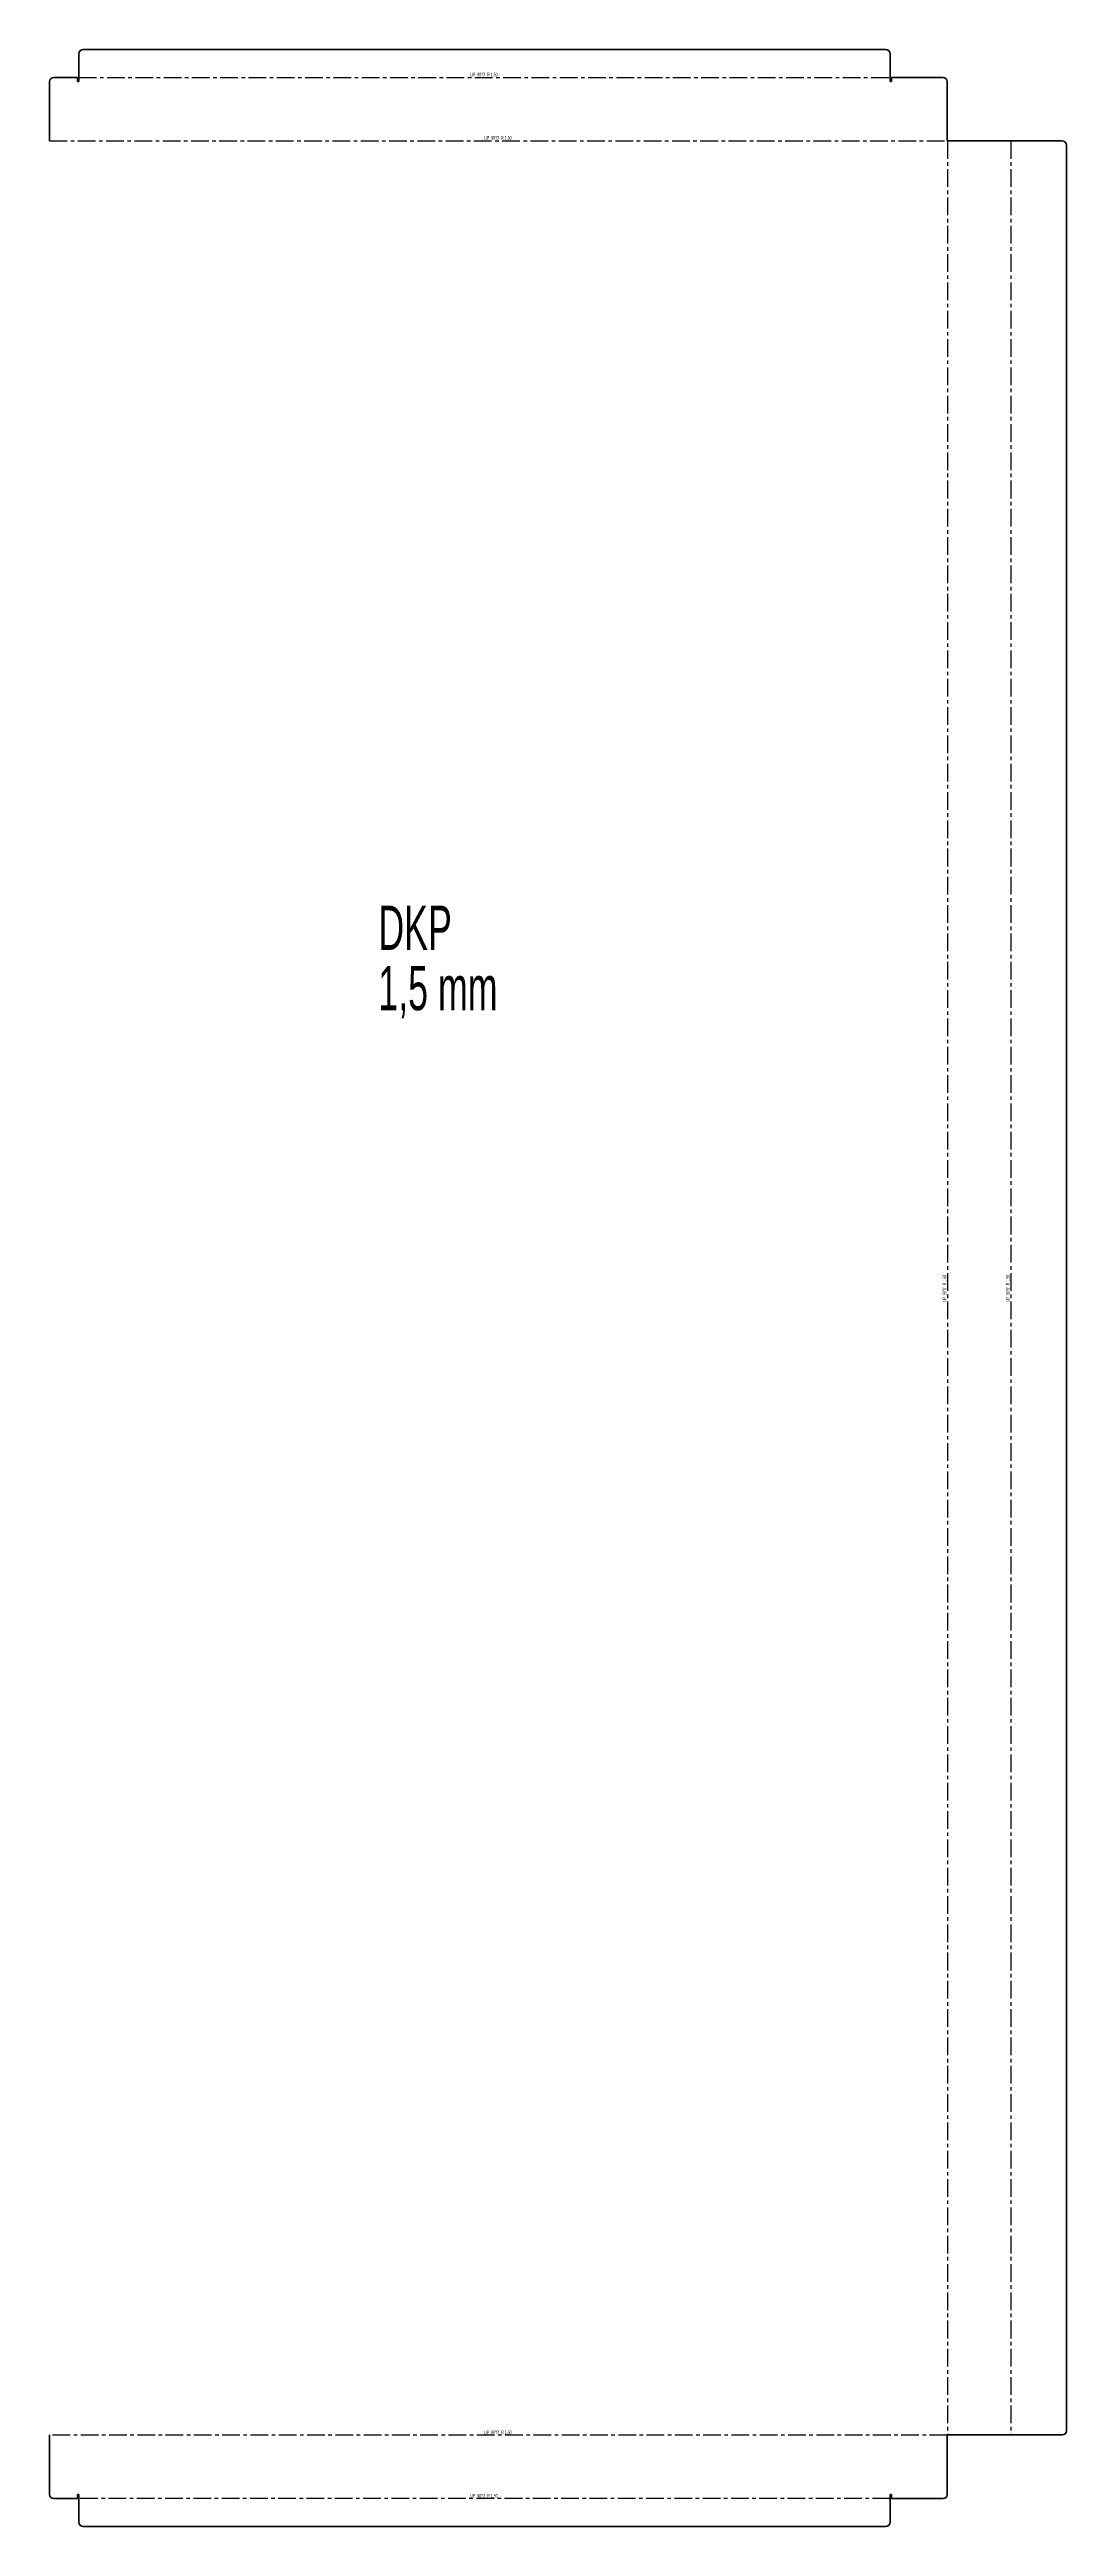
# Model space of a CAD drawing. Header units: millimetres. Extents: x -3387 to -12, y -998 to 1029.
# Drawn here: x -743 to -12, y -749 to 1029 of the extents above; entities that cross this region are included whole.
import ezdxf

# ---------------------------------------------------------------- set-up
doc = ezdxf.new("R2010")
doc.units = ezdxf.units.MM
doc.linetypes.add('CENTERX2', pattern=[20.32, 12.7, -2.54, 2.54, -2.54])
doc.styles.add('SLDTEXTSTYLE0', font='TXT', dxfattribs={"width": 0.605})
doc.styles.add('SLDTEXTSTYLE1', font='TXT', dxfattribs={"width": 0.574118})

# ---------------------------------------------------------------- blocks, each defined once
blk = doc.blocks.new('SW_NOTE_0')
at = {"color": 0, "linetype": 'Continuous', "lineweight": 0, "char_height": 31.75, "attachment_point": 1, "style": 'SLDTEXTSTYLE0'}
for s, insert in [('DKP', (0, 40.9)), ('1,5 mm', (0, -2.4))]:
    blk.add_mtext(s, dxfattribs=dict(at, insert=insert))

msp = doc.modelspace()

# ---------------------------------------------------------------- linework, layer by layer
at = {"color": 7, "linetype": 'Continuous', "lineweight": 35}
for p, q in [((-721.7, 1006.8), (-721.7, 1026.3)), ((-718.7, 1029.3), (-142, 1029.3)), ((-139, 1026.3), (-139, 1006.8)), ((-742.7, 963.7), (-742.7, 1006.3)), ((-739.7, 1009.3), (-722.7, 1009.3)), ((-722.7, 1009.3), (-722.7, 1006.8)), ((-138, 1006.8), (-138, 1009.3)), ((-138, 1009.3), (-101, 1009.3)), ((-98, 963.7), (-98, 1006.3)), ((-98, 963.7), (-15.4, 963.7)), ((-12.4, 960.7), (-12.4, -680)), ((-742.7, -683), (-742.7, -725.7)), ((-15.4, -683), (-98, -683)), ((-98, -683), (-98, -725.7)), ((-722.7, -728.7), (-739.7, -728.7)), ((-722.7, -726.2), (-722.7, -728.7)), ((-721.7, -726.2), (-721.7, -745.7)), ((-139, -745.7), (-139, -726.2)), ((-138, -728.7), (-138, -726.2)), ((-101, -728.7), (-138, -728.7)), ((-718.7, -748.7), (-142, -748.7))]:
    msp.add_line(p, q, dxfattribs=at)
at = {"color": 7, "linetype": 'CENTERX2'}
for p, q in [((-721.7, 1009.3), (-139, 1009.3)), ((-742.7, 963.8), (-98, 963.8)), ((-97.9, 963.7), (-97.9, -683)), ((-52.4, 963.7), (-52.4, -683)), ((-98, -683.2), (-742.7, -683.2)), ((-139, -728.7), (-721.7, -728.7))]:
    msp.add_line(p, q, dxfattribs=at)
at = {"color": 7, "linetype": 'Continuous', "lineweight": 35}
for centre, radius, start, end in [((-718.7, 1026.3), 3, 90, 180), ((-142, 1026.3), 3, 0, 90), ((-739.7, 1006.3), 3, 90, 180), ((-722.2, 1006.8), 0.5, 180, 0), ((-138.5, 1006.8), 0.5, 180, 0), ((-101, 1006.3), 3, 0, 90), ((-15.4, 960.7), 3, 0, 90), ((-15.4, -680), 3, 270, 0), ((-739.7, -725.7), 3, 180, 270), ((-722.2, -726.2), 0.5, 0, 180), ((-138.5, -726.2), 0.5, 0, 180), ((-101, -725.7), 3, 270, 0), ((-718.7, -745.7), 3, 180, 270), ((-142, -745.7), 3, 270, 0)]:
    msp.add_arc(centre, radius, start, end, dxfattribs=at)

# ---------------------------------------------------------------- block references
at = {"color": 7, "linetype": 'Continuous', "lineweight": 0}
msp.add_blockref('SW_NOTE_0', (-506.6, 373.9), dxfattribs=at)

# ---------------------------------------------------------------- texts
at = {"color": 7, "linetype": 'Continuous', "lineweight": 18, "char_height": 2.646, "attachment_point": 2, "style": 'SLDTEXTSTYLE1'}
for insert in [(-430.7, 1012.7), (-420.7, 967.2), (-420.7, -679.8), (-430.7, -725.3)]:
    msp.add_mtext("UP  90°0'  R 1.50", dxfattribs=dict(at, insert=insert))
at = {"color": 7, "linetype": 'Continuous', "lineweight": 18, "char_height": 2.646, "attachment_point": 2, "rotation": 90, "style": 'SLDTEXTSTYLE1'}
for insert in [(-101.3, 140), (-55.8, 140)]:
    msp.add_mtext("UP  90°0'  R 1.50", dxfattribs=dict(at, insert=insert))

doc.saveas('drawing.dxf')
